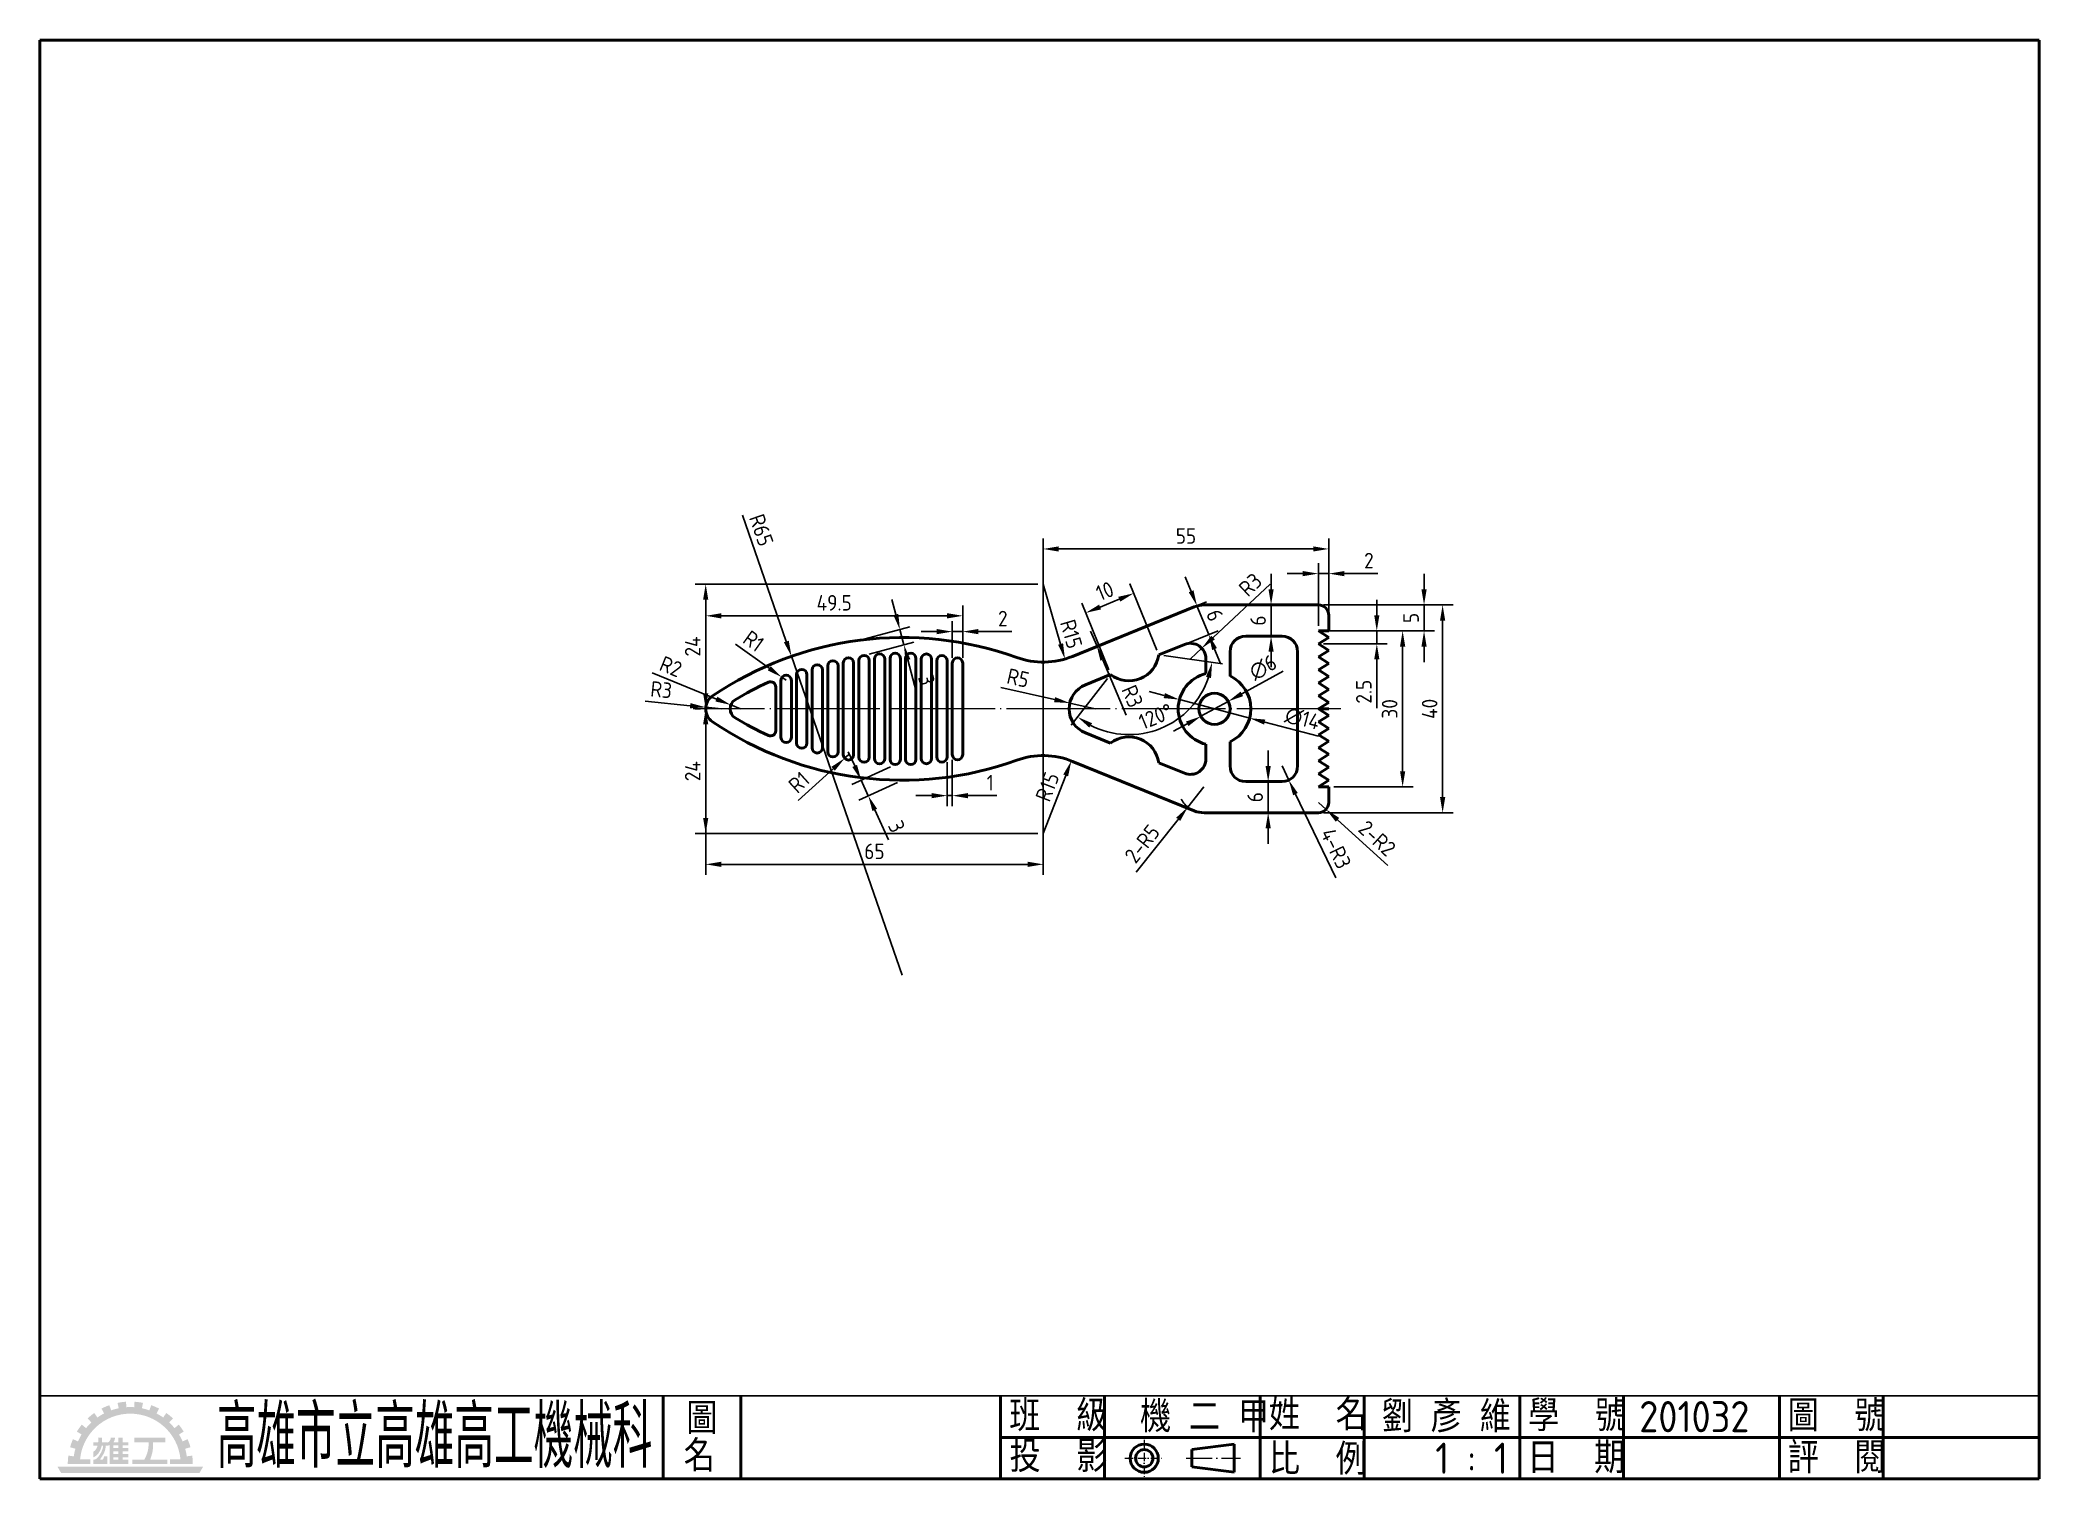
# Model space of a CAD drawing. Extents: x 25 to 410, y 10 to 287.
import ezdxf
from ezdxf.enums import TextEntityAlignment as Align

# ---------------------------------------------------------------- set-up
doc = ezdxf.new("R2010")
doc.units = 0
doc.header["$PDMODE"] = 3
for name, pattern in [('中心線', [22.2, 20, -1, 0.2, -1]), ('中心線5', [6.8, 5, -0.8, 0.2, -0.8]), ('中心線5偏位', [5.1, 2, -0.5, 0.1, -0.5, 2])]:
    doc.linetypes.add(name, pattern=pattern)
doc.layers.get('0').update_dxf_attribs({"linetype": 'CONTINUOUS'})
doc.layers.get('Defpoints').update_dxf_attribs({"linetype": 'CONTINUOUS'})
for name, color, linetype, lineweight in [('中心線層', 2, '中心線', 18), ('尺度線層', 3, 'CONTINUOUS', 18), ('文字層', 6, 'CONTINUOUS', 18), ('輪廓線層', 7, 'CONTINUOUS', 50)]:
    doc.layers.add(name, color=color, linetype=linetype, lineweight=lineweight)
doc.styles.add('CNS', font='isocp.shx', dxfattribs={"bigfont": 'chineset.shx'})
doc.dimstyles.new('CNS', dxfattribs={"dimscale": 0, "dimtxt": 3, "dimasz": 3, "dimexe": 2, "dimexo": 1, "dimgap": 1, "dimtad": 1, "dimdsep": 46, "dimtxsty": 'CNS', "dimcen": 0, "dimclrt": 1, "dimadec": 0, "dimazin": 0, "dimtfac": 1, "dimtmove": 0, "dimatfit": 3, "dimfxl": 1, "dimtolj": 1, "dimtzin": 0, "dimarcsym": 0})
doc.dimstyles.new('CNS$3', dxfattribs={"dimscale": 0, "dimtxt": 3, "dimasz": 3, "dimexe": 2, "dimexo": 1, "dimgap": 1, "dimtad": 1, "dimdsep": 46, "dimtxsty": 'CNS', "dimcen": 0, "dimclrt": 1, "dimadec": 0, "dimazin": 0, "dimtfac": 1, "dimtmove": 0, "dimatfit": 0, "dimfxl": 1, "dimtolj": 1, "dimtzin": 0, "dimarcsym": 0})
doc.dimstyles.new('CNS$4', dxfattribs={"dimscale": 0, "dimtxt": 3, "dimasz": 3, "dimexe": 2, "dimexo": 1, "dimgap": 1, "dimtad": 1, "dimdsep": 46, "dimtxsty": 'CNS', "dimcen": 0, "dimclrt": 1, "dimadec": 0, "dimazin": 0, "dimtfac": 1, "dimtmove": 0, "dimatfit": 0, "dimfxl": 1, "dimtolj": 1, "dimtzin": 0, "dimarcsym": 0})

msp = doc.modelspace()

# ---------------------------------------------------------------- texts
at = {"layer": '文字層', "style": 'CNS', "width": 0.63661}
msp.add_text('高雄市立高雄高工機械科', height=12, dxfattribs=at).set_placement((59.063, 12.133), (142.937, 12.133), align=Align.FIT)
at = {"layer": '文字層', "style": 'CNS'}
for s, p in [('圖', (149.477, 18.674)), ('班  級', (211.66, 19.175)), ('  機 二 甲', (230, 19)), ('姓  名', (261.674, 19.359)), (' 劉 彥 維', (280, 19)), ('學  號', (311.613, 19.188)), ('201032', (333, 19)), ('圖  號', (361.589, 19.177)), ('名', (148.974, 11.447)), ('投  影', (211.727, 11.323)), ('比  例', (261.676, 10.825)), ('    1 : 1', (280, 11)), ('日  期', (311.444, 11.107)), ('評  閱', (361.602, 11.103))]:
    msp.add_text(s, height=6, dxfattribs=at).set_placement(p)

# ---------------------------------------------------------------- blocks, each defined once
blk = doc.blocks.new('*D0')
at = {"layer": 'Defpoints', "color": 0}
for p in [(218.21, 182.25), (153.21, 158.25), (153.21, 158.25)]:
    blk.add_point(p, dxfattribs=at)
at = {"layer": '尺度線層', "color": 0, "lineweight": -2}
for p, q in [((217.21, 182.25), (151.21, 182.25)), ((153.21, 179.25), (153.21, 161.25)), ((152.21, 158.25), (151.21, 158.25))]:
    blk.add_line(p, q, dxfattribs=at)
at = {"layer": '尺度線層', "color": 0}
for points in [[(152.71, 179.25), (153.71, 179.25), (153.21, 182.25)], [(152.71, 161.25), (153.71, 161.25), (153.21, 158.25)]]:
    blk.add_solid(points, dxfattribs=at)
at = {"layer": '尺度線層', "color": 1, "insert": (150.71, 170.25), "char_height": 3, "attachment_point": 5, "rotation": 90, "style": 'CNS'}
blk.add_mtext('\\A1;24', dxfattribs=at)
blk = doc.blocks.new('*D1')
at = {"layer": 'Defpoints', "color": 0}
for p in [(153.21, 158.25), (153.21, 158.25), (218.21, 134.25)]:
    blk.add_point(p, dxfattribs=at)
at = {"layer": '尺度線層', "color": 0, "lineweight": -2}
for p, q in [((152.21, 158.25), (151.21, 158.25)), ((153.21, 137.25), (153.21, 155.25)), ((217.21, 134.25), (151.21, 134.25))]:
    blk.add_line(p, q, dxfattribs=at)
at = {"layer": '尺度線層', "color": 0}
for points in [[(152.71, 155.25), (153.71, 155.25), (153.21, 158.25)], [(152.71, 137.25), (153.71, 137.25), (153.21, 134.25)]]:
    blk.add_solid(points, dxfattribs=at)
at = {"layer": '尺度線層', "color": 1, "insert": (150.71, 146.25), "char_height": 3, "attachment_point": 5, "rotation": 90, "style": 'CNS'}
blk.add_mtext('\\A1;24', dxfattribs=at)
blk = doc.blocks.new('*D2')
at = {"layer": 'Defpoints', "color": 0}
for p in [(153.21, 158.25), (218.21, 149.25), (218.21, 128.32)]:
    blk.add_point(p, dxfattribs=at)
at = {"layer": '尺度線層', "color": 0, "lineweight": -2}
for p, q in [((153.21, 157.25), (153.21, 126.32)), ((218.21, 148.25), (218.21, 126.32)), ((156.21, 128.32), (215.21, 128.32))]:
    blk.add_line(p, q, dxfattribs=at)
at = {"layer": '尺度線層', "color": 0}
for points in [[(156.21, 128.82), (156.21, 127.82), (153.21, 128.32)], [(215.21, 128.82), (215.21, 127.82), (218.21, 128.32)]]:
    blk.add_solid(points, dxfattribs=at)
at = {"layer": '尺度線層', "color": 1, "insert": (185.71, 130.82), "char_height": 3, "attachment_point": 5, "style": 'CNS'}
blk.add_mtext('\\A1;65', dxfattribs=at)
blk = doc.blocks.new('*D3')
at = {"layer": 'Defpoints', "color": 0}
for p in [(199.71, 148.99), (200.71, 149.44), (200.71, 141.54)]:
    blk.add_point(p, dxfattribs=at)
at = {"layer": '尺度線層', "color": 0, "lineweight": -2}
for p, q in [((199.71, 147.99), (199.71, 139.54)), ((200.71, 148.44), (200.71, 139.54)), ((196.71, 141.54), (193.71, 141.54)), ((199.71, 141.54), (200.71, 141.54)), ((203.71, 141.54), (209.31, 141.54))]:
    blk.add_line(p, q, dxfattribs=at)
at = {"layer": '尺度線層', "color": 0}
for points in [[(196.71, 142.04), (196.71, 141.04), (199.71, 141.54)], [(203.71, 142.04), (203.71, 141.04), (200.71, 141.54)]]:
    blk.add_solid(points, dxfattribs=at)
at = {"layer": '尺度線層', "color": 1, "insert": (208.01, 144.04), "char_height": 3, "attachment_point": 5, "style": 'CNS'}
blk.add_mtext('\\A1;1', dxfattribs=at)
blk = doc.blocks.new('*D4')
at = {"layer": 'Defpoints', "color": 0}
for p in [(202.71, 173.12), (200.71, 167.06), (202.71, 167.06)]:
    blk.add_point(p, dxfattribs=at)
at = {"layer": '尺度線層', "color": 0, "lineweight": -2}
for p, q in [((200.71, 168.06), (200.71, 175.12)), ((202.71, 168.06), (202.71, 175.12)), ((197.71, 173.12), (194.71, 173.12)), ((200.71, 173.12), (202.71, 173.12)), ((205.71, 173.12), (212.16, 173.12))]:
    blk.add_line(p, q, dxfattribs=at)
at = {"layer": '尺度線層', "color": 0}
for points in [[(197.71, 173.62), (197.71, 172.62), (200.71, 173.12)], [(205.71, 173.62), (205.71, 172.62), (202.71, 173.12)]]:
    blk.add_solid(points, dxfattribs=at)
at = {"layer": '尺度線層', "color": 1, "insert": (210.44, 175.62), "char_height": 3, "attachment_point": 5, "style": 'CNS'}
blk.add_mtext('\\A1;2', dxfattribs=at)
blk = doc.blocks.new('*D5')
at = {"layer": 'Defpoints', "color": 0}
for p in [(182.93, 171.47), (191.39, 170.57), (183.71, 168.54)]:
    blk.add_point(p, dxfattribs=at)
at = {"layer": '尺度線層', "color": 0, "lineweight": -2}
for p, q in [((189.84, 176.41), (189.07, 179.31)), ((183.9, 171.73), (192.54, 174.02)), ((190.61, 173.51), (191.39, 170.57)), ((184.67, 168.8), (193.32, 171.08)), ((192.15, 167.67), (193.77, 161.56))]:
    blk.add_line(p, q, dxfattribs=at)
at = {"layer": '尺度線層', "color": 0}
for points in [[(190.32, 176.54), (189.36, 176.28), (190.61, 173.51)], [(192.64, 167.8), (191.67, 167.54), (191.39, 170.57)]]:
    blk.add_solid(points, dxfattribs=at)
at = {"layer": '尺度線層', "color": 1, "insert": (195.76, 163.81), "char_height": 3, "attachment_point": 5, "rotation": 284.8279, "style": 'CNS'}
blk.add_mtext('\\A1;3', dxfattribs=at)
blk = doc.blocks.new('*D6')
at = {"layer": 'Defpoints', "color": 0}
for p in [(189.71, 147.53), (191.08, 144.51), (184.53, 141.52)]:
    blk.add_point(p, dxfattribs=at)
at = {"layer": '尺度線層', "color": 0, "lineweight": -2}
for p, q in [((181.91, 147.27), (180.66, 150)), ((188.8, 147.11), (181.33, 143.71)), ((190.17, 144.1), (182.71, 140.69)), ((183.15, 144.54), (184.53, 141.52)), ((185.77, 138.79), (188.4, 133.04))]:
    blk.add_line(p, q, dxfattribs=at)
at = {"layer": '尺度線層', "color": 0}
for points in [[(182.36, 147.47), (181.45, 147.06), (183.15, 144.54)], [(186.23, 139), (185.32, 138.58), (184.53, 141.52)]]:
    blk.add_solid(points, dxfattribs=at)
at = {"layer": '尺度線層', "color": 1, "insert": (189.98, 135.59), "char_height": 3, "attachment_point": 5, "rotation": 294.5168, "style": 'CNS'}
blk.add_mtext('\\A1;3', dxfattribs=at)
blk = doc.blocks.new('*D7')
at = {"layer": 'Defpoints', "color": 0}
for p in [(202.71, 176.16), (202.71, 167.06), (153.21, 158.25)]:
    blk.add_point(p, dxfattribs=at)
at = {"layer": '尺度線層', "color": 0, "lineweight": -2}
for p, q in [((153.21, 159.25), (153.21, 178.16)), ((202.71, 168.06), (202.71, 178.16)), ((156.21, 176.16), (199.71, 176.16))]:
    blk.add_line(p, q, dxfattribs=at)
at = {"layer": '尺度線層', "color": 0}
for points in [[(156.21, 176.66), (156.21, 175.66), (153.21, 176.16)], [(199.71, 176.66), (199.71, 175.66), (202.71, 176.16)]]:
    blk.add_solid(points, dxfattribs=at)
at = {"layer": '尺度線層', "color": 1, "insert": (177.96, 178.66), "char_height": 3, "attachment_point": 5, "style": 'CNS'}
blk.add_mtext('\\A1;49.5', dxfattribs=at)
blk = doc.blocks.new('*D11')
at = {"layer": 'Defpoints', "color": 0}
for p in [(271.21, 178.25), (271.21, 138.25), (295.14, 138.25)]:
    blk.add_point(p, dxfattribs=at)
at = {"layer": '尺度線層', "color": 0, "lineweight": -2}
for p, q in [((272.21, 178.25), (297.14, 178.25)), ((295.14, 175.25), (295.14, 141.25)), ((272.21, 138.25), (297.14, 138.25))]:
    blk.add_line(p, q, dxfattribs=at)
at = {"layer": '尺度線層', "color": 0}
for points in [[(294.64, 175.25), (295.64, 175.25), (295.14, 178.25)], [(294.64, 141.25), (295.64, 141.25), (295.14, 138.25)]]:
    blk.add_solid(points, dxfattribs=at)
at = {"layer": '尺度線層', "color": 1, "insert": (292.64, 158.25), "char_height": 3, "attachment_point": 5, "rotation": 90, "style": 'CNS'}
blk.add_mtext('\\A1;40', dxfattribs=at)
blk = doc.blocks.new('*D12')
at = {"layer": 'Defpoints', "color": 0}
for p in [(273.21, 173.25), (273.21, 143.25), (287.44, 143.25)]:
    blk.add_point(p, dxfattribs=at)
at = {"layer": '尺度線層', "color": 0, "lineweight": -2}
for p, q in [((274.21, 173.25), (289.44, 173.25)), ((287.44, 170.25), (287.44, 146.25)), ((274.21, 143.25), (289.44, 143.25))]:
    blk.add_line(p, q, dxfattribs=at)
at = {"layer": '尺度線層', "color": 0}
for points in [[(286.94, 170.25), (287.94, 170.25), (287.44, 173.25)], [(286.94, 146.25), (287.94, 146.25), (287.44, 143.25)]]:
    blk.add_solid(points, dxfattribs=at)
at = {"layer": '尺度線層', "color": 1, "insert": (284.94, 158.25), "char_height": 3, "attachment_point": 5, "rotation": 90, "style": 'CNS'}
blk.add_mtext('\\A1;30', dxfattribs=at)
blk = doc.blocks.new('*D13')
at = {"layer": 'Defpoints', "color": 0}
for p in [(271.21, 140.25), (272.69, 138.9)]:
    blk.add_point(p, dxfattribs=at)
at = {"layer": '尺度線層', "color": 0, "lineweight": -2}
for p, q in [((271.21, 140.25), (272.69, 138.9)), ((274.91, 136.88), (284.56, 128.1))]:
    blk.add_line(p, q, dxfattribs=at)
at = {"layer": '尺度線層', "color": 0}
blk.add_solid([(275.24, 137.25), (274.57, 136.51), (272.69, 138.9)], dxfattribs=at)
at = {"layer": '尺度線層', "color": 1, "insert": (282.53, 133.33), "char_height": 3, "attachment_point": 5, "rotation": 317.6954, "style": 'CNS'}
blk.add_mtext('\\A1;2-R2', dxfattribs=at)
blk = doc.blocks.new('*D14')
at = {"layer": 'Defpoints', "color": 0}
for p in [(227.34, 173.23), (228.51, 170.47)]:
    blk.add_point(p, dxfattribs=at)
at = {"layer": '尺度線層', "color": 0, "lineweight": -2}
for p, q in [((227.34, 173.23), (228.51, 170.47)), ((229.69, 167.71), (234.21, 157.06))]:
    blk.add_line(p, q, dxfattribs=at)
at = {"layer": '尺度線層', "color": 0}
blk.add_solid([(230.15, 167.91), (229.23, 167.51), (228.51, 170.47)], dxfattribs=at)
at = {"layer": '尺度線層', "color": 1, "insert": (235.39, 160.67), "char_height": 3, "attachment_point": 5, "rotation": 293.0014, "style": 'CNS'}
blk.add_mtext('\\A1;R3', dxfattribs=at)
blk = doc.blocks.new('*D15')
at = {"layer": 'Defpoints', "color": 0}
for p in [(264.21, 147.25), (265.5, 144.54)]:
    blk.add_point(p, dxfattribs=at)
at = {"layer": '尺度線層', "color": 0, "lineweight": -2}
for p, q in [((264.21, 147.25), (265.5, 144.54)), ((266.8, 141.84), (274.54, 125.69))]:
    blk.add_line(p, q, dxfattribs=at)
at = {"layer": '尺度線層', "color": 0}
blk.add_solid([(267.25, 142.05), (266.35, 141.62), (265.5, 144.54)], dxfattribs=at)
at = {"layer": '尺度線層', "color": 1, "insert": (274.59, 131.38), "char_height": 3, "attachment_point": 5, "rotation": 295.6098, "style": 'CNS'}
blk.add_mtext('\\A1;4-R3', dxfattribs=at)
blk = doc.blocks.new('*D16')
at = {"layer": 'Defpoints', "color": 0}
for p in [(260.71, 144.25), (260.2, 138.25), (261.54, 138.25)]:
    blk.add_point(p, dxfattribs=at)
at = {"layer": '尺度線層', "color": 0, "lineweight": -2}
for p, q in [((261.54, 147.25), (261.54, 150.25)), ((261.54, 144.25), (261.54, 138.25)), ((261.71, 144.25), (263.54, 144.25)), ((261.2, 138.25), (263.54, 138.25)), ((261.54, 135.25), (261.54, 132.25))]:
    blk.add_line(p, q, dxfattribs=at)
at = {"layer": '尺度線層', "color": 0}
for points in [[(261.04, 147.25), (262.04, 147.25), (261.54, 144.25)], [(261.04, 135.25), (262.04, 135.25), (261.54, 138.25)]]:
    blk.add_solid(points, dxfattribs=at)
at = {"layer": '尺度線層', "color": 1, "insert": (259.04, 141.25), "char_height": 3, "attachment_point": 5, "rotation": 90, "style": 'CNS'}
blk.add_mtext('\\A1;6', dxfattribs=at)
blk = doc.blocks.new('*D17')
at = {"layer": 'Defpoints', "color": 0}
for p in [(253.84, 159.69), (248.58, 156.81)]:
    blk.add_point(p, dxfattribs=at)
at = {"layer": '尺度線層', "color": 0, "lineweight": -2}
for p, q in [((256.47, 161.13), (264.41, 165.48)), ((248.58, 156.81), (253.84, 159.69)), ((245.95, 155.37), (243.31, 153.93))]:
    blk.add_line(p, q, dxfattribs=at)
at = {"layer": '尺度線層', "color": 0}
for points in [[(256.23, 161.57), (256.71, 160.69), (253.84, 159.69)], [(245.71, 155.81), (246.19, 154.93), (248.58, 156.81)]]:
    blk.add_solid(points, dxfattribs=at)
at = {"layer": '尺度線層', "color": 1, "insert": (260.55, 166.22), "char_height": 3, "attachment_point": 5, "rotation": 28.7083, "style": 'CNS'}
blk.add_mtext('\\A1;∅6', dxfattribs=at)
blk = doc.blocks.new('*D18')
at = {"layer": 'Defpoints', "color": 0}
for p in [(244.44, 160.03), (257.98, 156.46)]:
    blk.add_point(p, dxfattribs=at)
at = {"layer": '尺度線層', "color": 0, "lineweight": -2}
for p, q in [((241.54, 160.8), (238.64, 161.56)), ((244.44, 160.03), (257.98, 156.46)), ((260.88, 155.7), (271.22, 152.97))]:
    blk.add_line(p, q, dxfattribs=at)
at = {"layer": '尺度線層', "color": 0}
for points in [[(241.67, 161.28), (241.41, 160.32), (244.44, 160.03)], [(261, 156.18), (260.75, 155.22), (257.98, 156.46)]]:
    blk.add_solid(points, dxfattribs=at)
at = {"layer": '尺度線層', "color": 1, "insert": (268.14, 156.37), "char_height": 3, "attachment_point": 5, "rotation": 345.2282, "style": 'CNS'}
blk.add_mtext('\\A1;∅14', dxfattribs=at)
blk = doc.blocks.new('*D19')
at = {"layer": 'Defpoints', "color": 0}
for p in [(169.73, 168.38), (191.08, 106.99)]:
    blk.add_point(p, dxfattribs=at)
at = {"layer": '尺度線層', "color": 0, "lineweight": -2}
for p, q in [((168.74, 171.21), (160.28, 195.53)), ((191.08, 106.99), (169.73, 168.38))]:
    blk.add_line(p, q, dxfattribs=at)
at = {"layer": '尺度線層', "color": 0}
blk.add_solid([(169.21, 171.38), (168.27, 171.05), (169.73, 168.38)], dxfattribs=at)
at = {"layer": '尺度線層', "color": 1, "insert": (163.93, 192.66), "char_height": 3, "attachment_point": 5, "rotation": 289.1807, "style": 'CNS'}
blk.add_mtext('\\A1;R65', dxfattribs=at)
blk = doc.blocks.new('*D20')
at = {"layer": 'Defpoints', "color": 0}
for p in [(158.05, 159), (159.9, 158.25)]:
    blk.add_point(p, dxfattribs=at)
at = {"layer": '尺度線層', "color": 0, "lineweight": -2}
for p, q in [((155.27, 160.13), (142.89, 165.16)), ((159.9, 158.25), (158.05, 159))]:
    blk.add_line(p, q, dxfattribs=at)
at = {"layer": '尺度線層', "color": 0}
blk.add_solid([(155.46, 160.59), (155.08, 159.67), (158.05, 159)], dxfattribs=at)
at = {"layer": '尺度線層', "color": 1, "insert": (146.5, 166.39), "char_height": 3, "attachment_point": 5, "rotation": 337.9096, "style": 'CNS'}
blk.add_mtext('\\A1;R2', dxfattribs=at)
blk = doc.blocks.new('*D21')
at = {"layer": 'Defpoints', "color": 0}
for p in [(153.22, 158.55), (156.21, 158.25)]:
    blk.add_point(p, dxfattribs=at)
at = {"layer": '尺度線層', "color": 0, "lineweight": -2}
for p, q in [((150.24, 158.85), (141.56, 159.73)), ((156.21, 158.25), (153.22, 158.55))]:
    blk.add_line(p, q, dxfattribs=at)
at = {"layer": '尺度線層', "color": 0}
blk.add_solid([(150.29, 159.35), (150.19, 158.35), (153.22, 158.55)], dxfattribs=at)
at = {"layer": '尺度線層', "color": 1, "insert": (144.66, 161.93), "char_height": 3, "attachment_point": 5, "rotation": 354.2317, "style": 'CNS'}
blk.add_mtext('\\A1;R3', dxfattribs=at)
blk = doc.blocks.new('*D22')
at = {"layer": 'Defpoints', "color": 0}
for p in [(167.89, 164.32), (168.71, 163.74)]:
    blk.add_point(p, dxfattribs=at)
at = {"layer": '尺度線層', "color": 0, "lineweight": -2}
for p, q in [((165.45, 166.06), (158.95, 170.72)), ((168.71, 163.74), (167.89, 164.32))]:
    blk.add_line(p, q, dxfattribs=at)
at = {"layer": '尺度線層', "color": 0}
blk.add_solid([(165.75, 166.47), (165.16, 165.66), (167.89, 164.32)], dxfattribs=at)
at = {"layer": '尺度線層', "color": 1, "insert": (162.44, 171.3), "char_height": 3, "attachment_point": 5, "rotation": 324.4224, "style": 'CNS'}
blk.add_mtext('\\A1;R1', dxfattribs=at)
blk = doc.blocks.new('*D23')
at = {"layer": 'Defpoints', "color": 0}
for p in [(179.97, 148.73), (180.71, 149.4)]:
    blk.add_point(p, dxfattribs=at)
at = {"layer": '尺度線層', "color": 0, "lineweight": -2}
for p, q in [((177.75, 146.71), (171.01, 140.58)), ((180.71, 149.4), (179.97, 148.73))]:
    blk.add_line(p, q, dxfattribs=at)
at = {"layer": '尺度線層', "color": 0}
blk.add_solid([(177.41, 147.08), (178.09, 146.34), (179.97, 148.73)], dxfattribs=at)
at = {"layer": '尺度線層', "color": 1, "insert": (171.18, 144.11), "char_height": 3, "attachment_point": 5, "rotation": 42.3094, "style": 'CNS'}
blk.add_mtext('\\A1;R1', dxfattribs=at)
blk = doc.blocks.new('*D24')
at = {"layer": 'Defpoints', "color": 0}
for p in [(223.34, 159.36), (228.21, 158.25)]:
    blk.add_point(p, dxfattribs=at)
at = {"layer": '尺度線層', "color": 0, "lineweight": -2}
for p, q in [((220.41, 160.03), (210.03, 162.39)), ((228.21, 158.25), (223.34, 159.36))]:
    blk.add_line(p, q, dxfattribs=at)
at = {"layer": '尺度線層', "color": 0}
blk.add_solid([(220.52, 160.51), (220.3, 159.54), (223.34, 159.36)], dxfattribs=at)
at = {"layer": '尺度線層', "color": 1, "insert": (213.38, 164.19), "char_height": 3, "attachment_point": 5, "rotation": 347.1598, "style": 'CNS'}
blk.add_mtext('\\A1;R5', dxfattribs=at)
blk = doc.blocks.new('*D25')
at = {"layer": 'Defpoints', "color": 0}
for p in [(218.21, 182.25), (222.4, 167.85)]:
    blk.add_point(p, dxfattribs=at)
at = {"layer": '尺度線層', "color": 0, "lineweight": -2}
blk.add_line((218.21, 182.25), (221.56, 170.73), dxfattribs=at)
at = {"layer": '尺度線層', "color": 0}
blk.add_solid([(222.04, 170.87), (221.08, 170.59), (222.4, 167.85)], dxfattribs=at)
at = {"layer": '尺度線層', "color": 1, "insert": (223.61, 172.65), "char_height": 3, "attachment_point": 5, "rotation": 286.2328, "style": 'CNS'}
blk.add_mtext('\\A1;R15', dxfattribs=at)
blk = doc.blocks.new('*D26')
at = {"layer": 'Defpoints', "color": 0}
for p in [(223.63, 148.24), (218.21, 134.25)]:
    blk.add_point(p, dxfattribs=at)
at = {"layer": '尺度線層', "color": 0, "lineweight": -2}
blk.add_line((218.21, 134.25), (222.54, 145.44), dxfattribs=at)
at = {"layer": '尺度線層', "color": 0}
blk.add_solid([(222.08, 145.62), (223.01, 145.26), (223.63, 148.24)], dxfattribs=at)
at = {"layer": '尺度線層', "color": 1, "insert": (219.02, 143.25), "char_height": 3, "attachment_point": 5, "rotation": 68.8173, "style": 'CNS'}
blk.add_mtext('\\A1;R15', dxfattribs=at)
blk = doc.blocks.new('*D27')
at = {"layer": 'Defpoints', "color": 0}
for p in [(243.17, 176.2), (245.43, 170.64), (250.09, 172.54)]:
    blk.add_point(p, dxfattribs=at)
at = {"layer": '尺度線層', "color": 0, "lineweight": -2}
for p, q in [((246.7, 180.87), (245.57, 183.65)), ((244.1, 176.58), (249.68, 178.85)), ((247.83, 178.1), (250.09, 172.54)), ((246.36, 171.02), (251.94, 173.29)), ((251.22, 169.76), (252.35, 166.98))]:
    blk.add_line(p, q, dxfattribs=at)
at = {"layer": '尺度線層', "color": 0}
for points in [[(247.16, 181.06), (246.24, 180.69), (247.83, 178.1)], [(251.68, 169.95), (250.75, 169.57), (250.09, 172.54)]]:
    blk.add_solid(points, dxfattribs=at)
at = {"layer": '尺度線層', "color": 1, "insert": (251.27, 176.26), "char_height": 3, "attachment_point": 5, "rotation": 292.1156, "style": 'CNS'}
blk.add_mtext('\\A1;6', dxfattribs=at)
blk = doc.blocks.new('*D28')
at = {"layer": 'Defpoints', "color": 0}
for p in [(234.75, 169.42), (240.47, 168.63), (231.2, 164.86), (235.34, 153.29)]:
    blk.add_point(p, dxfattribs=at)
at = {"layer": '尺度線層', "color": 0, "lineweight": -2}
for p, q in [((241.46, 168.49), (252.72, 166.93)), ((230.59, 164.07), (223.61, 155.1))]:
    blk.add_line(p, q, dxfattribs=at)
blk.add_arc((234.75, 169.42), 16.14, 242.7789, 341.4523, dxfattribs=at)
at = {"layer": '尺度線層', "color": 0}
for points in [[(249.57, 164.4), (250.54, 164.17), (250.74, 167.2)], [(227.1, 154.64), (227.63, 155.49), (224.84, 156.68)]]:
    blk.add_solid(points, dxfattribs=at)
at = {"layer": '尺度線層', "color": 1, "insert": (239.89, 156.78), "char_height": 3, "attachment_point": 5, "rotation": 22.1156, "style": 'CNS'}
blk.add_mtext('\\A1;120°', dxfattribs=at)
blk = doc.blocks.new('*D29')
at = {"layer": 'Defpoints', "color": 0}
for p in [(248.75, 169.92), (246.56, 167.87)]:
    blk.add_point(p, dxfattribs=at)
at = {"layer": '尺度線層', "color": 0, "lineweight": -2}
for p, q in [((250.94, 171.97), (261.92, 182.28)), ((246.56, 167.87), (248.75, 169.92))]:
    blk.add_line(p, q, dxfattribs=at)
at = {"layer": '尺度線層', "color": 0}
blk.add_solid([(250.59, 172.34), (251.28, 171.61), (248.75, 169.92)], dxfattribs=at)
at = {"layer": '尺度線層', "color": 1, "insert": (258.12, 182.15), "char_height": 3, "attachment_point": 5, "rotation": 43.1939, "style": 'CNS'}
blk.add_mtext('\\A1;R3', dxfattribs=at)
blk = doc.blocks.new('*D30')
at = {"layer": 'Defpoints', "color": 0}
for p in [(226.38, 176.72), (240.47, 168.63), (231.2, 164.86)]:
    blk.add_point(p, dxfattribs=at)
at = {"layer": '尺度線層', "color": 0, "lineweight": -2}
for p, q in [((240.09, 169.55), (234.9, 182.34)), ((230.83, 165.79), (225.63, 178.57)), ((232.87, 179.36), (229.16, 177.85))]:
    blk.add_line(p, q, dxfattribs=at)
at = {"layer": '尺度線層', "color": 0}
for points in [[(228.98, 178.31), (229.35, 177.39), (226.38, 176.72)], [(232.68, 179.82), (233.06, 178.89), (235.65, 180.49)]]:
    blk.add_solid(points, dxfattribs=at)
at = {"layer": '尺度線層', "color": 1, "insert": (230.08, 180.92), "char_height": 3, "attachment_point": 5, "rotation": 22.1156, "style": 'CNS'}
blk.add_mtext('\\A1;10', dxfattribs=at)
blk = doc.blocks.new('*D31')
at = {"layer": 'Defpoints', "color": 0}
for p in [(249.18, 143.25), (246.07, 139.33)]:
    blk.add_point(p, dxfattribs=at)
at = {"layer": '尺度線層', "color": 0, "lineweight": -2}
for p, q in [((249.18, 143.25), (246.07, 139.33)), ((244.21, 136.98), (236.12, 126.81))]:
    blk.add_line(p, q, dxfattribs=at)
blk.add_arc((249.18, 143.25), 5, 208.6178, 236.4252, dxfattribs=at)
at = {"layer": '尺度線層', "color": 0}
blk.add_solid([(243.82, 137.3), (244.6, 136.67), (246.07, 139.33)], dxfattribs=at)
at = {"layer": '尺度線層', "color": 1, "insert": (237.27, 132.28), "char_height": 3, "attachment_point": 5, "rotation": 51.5361, "style": 'CNS'}
blk.add_mtext('\\A1;2-R5', dxfattribs=at)
blk = doc.blocks.new('*D32')
at = {"layer": 'Defpoints', "color": 0}
for p in [(260.2, 178.25), (262.1, 178.25), (264.21, 172.25)]:
    blk.add_point(p, dxfattribs=at)
at = {"layer": '尺度線層', "color": 0, "lineweight": -2}
for p, q in [((262.1, 181.25), (262.1, 184.25)), ((261.2, 178.25), (264.1, 178.25)), ((262.1, 172.25), (262.1, 178.25)), ((263.21, 172.25), (260.1, 172.25)), ((262.1, 169.25), (262.1, 166.25))]:
    blk.add_line(p, q, dxfattribs=at)
at = {"layer": '尺度線層', "color": 0}
for points in [[(261.6, 181.25), (262.6, 181.25), (262.1, 178.25)], [(261.6, 169.25), (262.6, 169.25), (262.1, 172.25)]]:
    blk.add_solid(points, dxfattribs=at)
at = {"layer": '尺度線層', "color": 1, "insert": (259.6, 175.25), "char_height": 3, "attachment_point": 5, "rotation": 90, "style": 'CNS'}
blk.add_mtext('\\A1;6', dxfattribs=at)
blk = doc.blocks.new('*D33')
at = {"layer": 'Defpoints', "color": 0}
for p in [(273.21, 184.28), (271.21, 173.25), (273.21, 173.25)]:
    blk.add_point(p, dxfattribs=at)
at = {"layer": '尺度線層', "color": 0, "lineweight": -2}
for p, q in [((271.21, 174.25), (271.21, 186.28)), ((273.21, 174.25), (273.21, 186.28)), ((268.21, 184.28), (265.21, 184.28)), ((271.21, 184.28), (273.21, 184.28)), ((276.21, 184.28), (282.66, 184.28))]:
    blk.add_line(p, q, dxfattribs=at)
at = {"layer": '尺度線層', "color": 0}
for points in [[(268.21, 184.78), (268.21, 183.78), (271.21, 184.28)], [(276.21, 184.78), (276.21, 183.78), (273.21, 184.28)]]:
    blk.add_solid(points, dxfattribs=at)
at = {"layer": '尺度線層', "color": 1, "insert": (280.94, 186.78), "char_height": 3, "attachment_point": 5, "style": 'CNS'}
blk.add_mtext('\\A1;2', dxfattribs=at)
blk = doc.blocks.new('*D34')
at = {"layer": 'Defpoints', "color": 0}
for p in [(284.68, 178.25), (287.44, 173.25), (291.56, 173.25)]:
    blk.add_point(p, dxfattribs=at)
at = {"layer": '尺度線層', "color": 0, "lineweight": -2}
for p, q in [((291.56, 181.25), (291.56, 184.25)), ((285.68, 178.25), (293.56, 178.25)), ((291.56, 178.25), (291.56, 173.25)), ((288.44, 173.25), (293.56, 173.25)), ((291.56, 170.25), (291.56, 167.25))]:
    blk.add_line(p, q, dxfattribs=at)
at = {"layer": '尺度線層', "color": 0}
for points in [[(291.06, 181.25), (292.06, 181.25), (291.56, 178.25)], [(291.06, 170.25), (292.06, 170.25), (291.56, 173.25)]]:
    blk.add_solid(points, dxfattribs=at)
at = {"layer": '尺度線層', "color": 1, "insert": (289.06, 175.75), "char_height": 3, "attachment_point": 5, "rotation": 90, "style": 'CNS'}
blk.add_mtext('\\A1;5', dxfattribs=at)
blk = doc.blocks.new('*D35')
at = {"layer": 'Defpoints', "color": 0}
for p in [(218.21, 189.03), (273.21, 173.25), (218.21, 167.25)]:
    blk.add_point(p, dxfattribs=at)
at = {"layer": '尺度線層', "color": 0, "lineweight": -2}
for p, q in [((218.21, 168.25), (218.21, 191.03)), ((270.21, 189.03), (221.21, 189.03)), ((273.21, 174.25), (273.21, 191.03))]:
    blk.add_line(p, q, dxfattribs=at)
at = {"layer": '尺度線層', "color": 0}
for points in [[(221.21, 189.53), (221.21, 188.53), (218.21, 189.03)], [(270.21, 189.53), (270.21, 188.53), (273.21, 189.03)]]:
    blk.add_solid(points, dxfattribs=at)
at = {"layer": '尺度線層', "color": 1, "insert": (245.71, 191.53), "char_height": 3, "attachment_point": 5, "style": 'CNS'}
blk.add_mtext('\\A1;55', dxfattribs=at)
blk = doc.blocks.new('*D36')
at = {"layer": 'Defpoints', "color": 0}
for p in [(271.21, 173.25), (271.21, 170.75), (282.46, 170.75)]:
    blk.add_point(p, dxfattribs=at)
at = {"layer": '尺度線層', "color": 0, "lineweight": -2}
for p, q in [((282.46, 176.25), (282.46, 179.25)), ((272.21, 173.25), (284.46, 173.25)), ((272.21, 170.75), (284.46, 170.75)), ((282.46, 173.25), (282.46, 170.75)), ((282.46, 167.75), (282.46, 158.35))]:
    blk.add_line(p, q, dxfattribs=at)
at = {"layer": '尺度線層', "color": 0}
for points in [[(281.96, 176.25), (282.96, 176.25), (282.46, 173.25)], [(281.96, 167.75), (282.96, 167.75), (282.46, 170.75)]]:
    blk.add_solid(points, dxfattribs=at)
at = {"layer": '尺度線層', "color": 1, "insert": (279.96, 161.55), "char_height": 3, "attachment_point": 5, "rotation": 90, "style": 'CNS'}
blk.add_mtext('\\A1;2.5', dxfattribs=at)

# ---------------------------------------------------------------- dimensions: what is measured, and where the dimension line sits
at = {"layer": '尺度線層'}
for center, mpoint, picture, middle in [((191.083, 106.988), (169.728, 168.379), '*D19', (161.568, 191.835)), ((246.561, 167.865), (248.749, 169.919), '*D29', (259.831, 180.323)), ((218.208, 182.249), (222.401, 167.847), '*D25', (221.207, 171.949)), ((168.708, 163.736), (167.895, 164.318), '*D22', (160.981, 169.263)), ((227.341, 173.233), (228.513, 170.472), '*D14', (233.087, 159.697)), ((159.902, 158.249), (158.048, 159.001), '*D20', (145.563, 164.068)), ((228.211, 158.249), (223.336, 159.36), '*D24', (212.824, 161.756)), ((156.208, 158.249), (153.223, 158.55), '*D21', (144.406, 159.441)), ((180.708, 149.399), (179.968, 148.726), '*D23', (172.863, 142.259)), ((218.208, 134.249), (223.628, 148.235), '*D26', (221.346, 142.348))]:
    dim = msp.add_radius_dim(center=center, mpoint=mpoint, dimstyle='CNS$4', override={"dimscale": 1}, dxfattribs=at)
    dim.commit()
    dim.dimension.update_dxf_attribs({"geometry": picture, "text_midpoint": middle, "dimtype": 164})
for base, p1, p2, picture, middle in [((218.208, 189.027), (273.208, 173.249), (218.208, 167.249), '*D35', (245.708, 191.527)), ((273.208, 184.284), (271.208, 173.249), (273.208, 173.249), '*D33', (280.936, 186.784)), ((202.708, 176.163), (153.208, 158.249), (202.708, 167.055), '*D7', (177.958, 178.663)), ((202.708, 173.116), (200.708, 167.055), (202.708, 167.055), '*D4', (210.436, 175.616)), ((218.208, 128.322), (153.208, 158.249), (218.208, 149.249), '*D2', (185.708, 130.822)), ((200.708, 141.54), (199.708, 148.989), (200.708, 149.443), '*D3', (208.008, 144.04))]:
    dim = msp.add_linear_dim(base=base, p1=p1, p2=p2, dimstyle='CNS', override={"dimscale": 1}, dxfattribs=at)
    dim.commit()
    dim.dimension.update_dxf_attribs({"geometry": picture, "text_midpoint": middle})
for base, p1, p2, picture, middle in [((153.208, 158.249), (218.208, 182.249), (153.208, 158.249), '*D0', (150.708, 170.249)), ((262.101, 178.249), (264.208, 172.249), (260.196, 178.249), '*D32', (259.601, 175.249)), ((291.564, 173.249), (284.676, 178.249), (287.438, 173.249), '*D34', (289.064, 175.749)), ((282.457, 170.749), (271.208, 173.249), (271.208, 170.749), '*D36', (279.956, 161.549)), ((295.143, 138.249), (271.208, 178.249), (271.208, 138.249), '*D11', (292.643, 158.249)), ((287.438, 143.249), (273.208, 173.249), (273.208, 143.249), '*D12', (284.938, 158.249)), ((153.208, 158.249), (218.208, 134.249), (153.208, 158.249), '*D1', (150.708, 146.249)), ((261.541, 138.249), (260.708, 144.249), (260.196, 138.249), '*D16', (259.041, 141.249))]:
    dim = msp.add_linear_dim(base=base, p1=p1, p2=p2, angle=90, dimstyle='CNS', override={"dimscale": 1}, dxfattribs=at)
    dim.commit()
    dim.dimension.update_dxf_attribs({"geometry": picture, "text_midpoint": middle})
for p1, p2, distance, picture, middle in [((240.468, 168.627), (231.204, 164.862), -12.801, '*D30', (230.075, 180.92)), ((243.173, 176.203), (245.432, 170.644), 5.026, '*D27', (251.275, 176.257))]:
    dim = msp.add_aligned_dim(p1=p1, p2=p2, distance=distance, dimstyle='CNS', override={"dimscale": 1}, dxfattribs=at)
    dim.commit()
    dim.dimension.update_dxf_attribs({"geometry": picture, "text_midpoint": middle})
for p1, p2, distance, picture, middle in [((182.931, 171.474), (183.708, 168.54), 7.942, '*D5', (195.763, 163.806)), ((189.708, 147.526), (191.083, 144.51), -7.204, '*D6', (189.983, 135.587))]:
    dim = msp.add_aligned_dim(p1=p1, p2=p2, distance=distance, text='3', dimstyle='CNS', override={"dimscale": 1}, dxfattribs=at)
    dim.commit()
    dim.dimension.update_dxf_attribs({"geometry": picture, "text_midpoint": middle})
dim = msp.add_angular_dim_3p(base=(235.345, 153.287), center=(234.749, 169.419), p1=(231.204, 164.862), p2=(240.468, 168.627), dimstyle='CNS', override={"dimscale": 1}, dxfattribs=at)
dim.commit()
dim.dimension.update_dxf_attribs({"geometry": '*D28', "text_midpoint": (239.885, 156.78)})
for p1, p2, picture, middle in [((248.577, 156.808), (253.839, 159.69), '*D17', (261.754, 164.025)), ((244.439, 160.034), (257.976, 156.464), '*D18', (267.501, 153.953))]:
    dim = msp.add_diameter_dim_2p(p1=p1, p2=p2, dimstyle='CNS$3', override={"dimscale": 1}, dxfattribs=at)
    dim.commit()
    dim.dimension.update_dxf_attribs({"geometry": picture, "text_midpoint": middle, "dimtype": 163})
for center, mpoint, text, picture, middle in [((264.208, 147.249), (265.505, 144.544), '4-<>', '*D15', (272.333, 130.297)), ((249.185, 143.249), (246.075, 139.334), '2-<>', '*D31', (239.233, 130.721)), ((271.208, 140.249), (272.687, 138.903), '2-<>', '*D13', (280.843, 131.48))]:
    dim = msp.add_radius_dim(center=center, mpoint=mpoint, text=text, dimstyle='CNS$4', override={"dimscale": 1}, dxfattribs=at)
    dim.commit()
    dim.dimension.update_dxf_attribs({"geometry": picture, "text_midpoint": middle, "dimtype": 164})

# ---------------------------------------------------------------- hatches: boundary and pattern name
at = {"layer": '文字層'}
h = msp.add_hatch(color=256, dxfattribs=at)
h.paths.add_polyline_path([(47.444, 22.616), (47.93, 23.553, 0.034161), (46.423, 24.208), (46.069, 23.213, 0.034161), (44.626, 23.617), (44.841, 24.651, 0.034161), (43.213, 24.875), (43.141, 23.821, 0.034161), (41.642, 23.821), (41.57, 24.875, 0.034161), (39.942, 24.651), (40.157, 23.617, 0.034161), (38.714, 23.213), (38.36, 24.208, 0.034161), (36.853, 23.553), (37.339, 22.616, 0.034161), (36.058, 21.837), (35.449, 22.699, 0.034161), (34.174, 21.663), (34.895, 20.891, 0.034161), (33.872, 19.795), (33.053, 20.462, 0.034161), (32.105, 19.119), (33.008, 18.571, 0.034161), (32.318, 17.24), (31.35, 17.661, 0.034161), (30.799, 16.112), (31.816, 15.827, 0.034161), (31.511, 14.36), (30.465, 14.504, 0.034161), (30.353, 12.864), (32.676, 12.864), (34.725, 12.864), (34.725, 13.815), (32.723, 13.815, -0.906522), (52.06, 13.815), (50.058, 13.815), (50.058, 12.864), (52.107, 12.864), (54.43, 12.864, 0.034161), (54.318, 14.504), (53.271, 14.36, 0.034161), (52.966, 15.827), (53.983, 16.112, 0.034161), (53.433, 17.661), (52.465, 17.24, 0.034161), (51.775, 18.571), (52.677, 19.119, 0.034161), (51.73, 20.462), (50.911, 19.795, 0.034161), (49.887, 20.891), (50.608, 21.663, 0.034161), (49.334, 22.699), (48.725, 21.837, 0.034161)])
h.paths.add_polyline_path([(56.436, 12.4), (28.347, 12.4), (29.086, 11.133), (55.697, 11.133)])
h.paths.add_polyline_path([(46.772, 16.976, -0.4324623), (46.877, 17.088), (49.129, 17.088), (49.129, 17.933), (43.173, 17.933), (43.173, 17.088), (45.816, 17.088, -0.4062896), (45.922, 16.986, -0.1355675), (45.125, 13.763, -0.2710986), (45.033, 13.709), (42.771, 13.709), (42.771, 12.864), (49.53, 12.864), (49.53, 13.709), (46.349, 13.709, -0.534383), (46.251, 13.855, 0.1140408)], flags=17)
edge = h.paths.add_edge_path(flags=17)
edge.add_line((42.011, 17.088), (40.955, 17.088))
edge.add_line((40.955, 17.088), (40.955, 17.933))
edge.add_line((40.955, 17.933), (40.11, 17.933))
edge.add_line((40.11, 17.933), (40.11, 17.088))
edge.add_line((40.11, 17.088), (39.187, 17.088))
edge.add_arc((36.665, 18.427), 2.855, 332.04919, 350.04876)
edge.add_line((39.477, 17.933), (38.632, 17.933))
edge.add_arc((37.652, 17.916), 0.98, -69.28167, 0.98538, ccw=False)
edge.add_line((37.999, 17), (37.998, 17.088))
edge.add_line((37.998, 17.088), (36.943, 17.088))
edge.add_spline(control_points=[(36.943, 17.088), (36.943, 17.089), (36.958, 17.371), (36.968, 17.652), (36.971, 17.933)], knot_values=[0, 0, 0, 0, 0.0095957, 4.0021691, 4.0021691, 4.0021691, 4.0021691], degree=3, periodic=0)
edge.add_line((36.971, 17.933), (36.204, 17.933))
edge.add_spline(control_points=[(36.204, 17.933), (36.213, 17.666), (36.243, 17.394), (36.228, 17.128)], knot_values=[0, 0, 0, 0, 3.8001495, 3.8001495, 3.8001495, 3.8001495], degree=3, periodic=0)
edge.add_arc((36.185, 17.131), 0.0422, -90, 0.98697, ccw=False)
edge.add_line((36.185, 17.088), (35.253, 17.088))
edge.add_line((35.253, 17.088), (35.253, 16.408))
edge.add_line((35.253, 16.408), (36.057, 16.408))
edge.add_spline(control_points=[(36.057, 16.408), (36.078, 16.332), (35.96, 16.031), (35.732, 15.602), (35.417, 15.324), (35.253, 15.249)], knot_values=[7.3300886, 7.3300886, 7.3300886, 7.3300886, 8.5708359, 11.5701734, 14.1242576, 14.1242576, 14.1242576, 14.1242576], degree=3, periodic=0)
edge.add_line((35.253, 15.249), (35.253, 14.178))
edge.add_spline(control_points=[(35.253, 14.178), (35.487, 14.263), (36.028, 14.577), (36.54, 15.345), (36.803, 16.009), (36.869, 16.352), (36.878, 16.408)], knot_values=[7.2349194, 7.2349194, 7.2349194, 7.2349194, 10.7683339, 15.8632474, 20.0182649, 20.8272028, 20.8272028, 20.8272028, 20.8272028], degree=3, periodic=0)
edge.add_line((36.878, 16.408), (37.154, 16.394))
edge.add_spline(control_points=[(37.154, 16.394), (37.133, 16.054), (36.941, 15.401), (36.475, 14.575), (35.975, 13.884), (35.463, 13.712), (35.253, 13.709)], knot_values=[0, 0, 0, 0, 4.8346594, 9.4113524, 13.5713852, 16.5633311, 16.5633311, 16.5633311, 16.5633311], degree=3, periodic=0)
edge.add_line((35.253, 13.709), (35.253, 12.864))
edge.add_line((35.253, 12.864), (37.998, 12.864))
edge.add_line((37.998, 12.864), (37.998, 14.387))
edge.add_line((37.998, 14.387), (37.389, 14.387))
edge.add_arc((37.389, 14.303), 0.0845, 90, 183.95095)
edge.add_arc((36.676, 14.253), 0.63, -55.81642, 3.95095, ccw=False)
edge.add_line((37.03, 13.732), (36.7, 13.732))
edge.add_arc((36.7, 13.817), 0.0845, 142.65089, 270, ccw=False)
edge.add_spline(control_points=[(36.633, 13.868), (36.798, 14.085), (37.112, 14.583), (37.548, 15.41), (37.643, 16.069), (37.668, 16.408)], knot_values=[0, 0, 0, 0, 3.8826483, 8.339679, 13.167216, 13.167216, 13.167216, 13.167216], degree=3, periodic=0)
edge.add_line((37.668, 16.408), (38.003, 16.408))
edge.add_arc((37.725, 18.151), 1.765, 279.05865, 293.21741)
edge.add_line((38.421, 16.529), (38.421, 12.864))
edge.add_line((38.421, 12.864), (42.011, 12.864))
edge.add_line((42.011, 12.864), (42.011, 13.709))
edge.add_line((42.011, 13.709), (40.955, 13.709))
edge.add_line((40.955, 13.709), (40.955, 14.202))
edge.add_line((40.955, 14.202), (42.011, 14.202))
edge.add_line((42.011, 14.202), (42.011, 14.836))
edge.add_line((42.011, 14.836), (40.955, 14.836))
edge.add_line((40.955, 14.836), (40.955, 15.328))
edge.add_line((40.955, 15.328), (42.011, 15.328))
edge.add_line((42.011, 15.328), (42.011, 15.962))
edge.add_line((42.011, 15.962), (40.955, 15.962))
edge.add_line((40.955, 15.962), (40.955, 16.455))
edge.add_line((40.955, 16.455), (42.011, 16.455))
edge.add_line((42.011, 16.455), (42.011, 17.088))
h.paths.add_polyline_path([(40.11, 16.455), (40.11, 15.962), (39.097, 15.962), (39.097, 16.455)], flags=16)
h.paths.add_polyline_path([(40.11, 15.328), (40.11, 14.836), (39.097, 14.836), (39.097, 15.328)], flags=16)
h.paths.add_polyline_path([(40.11, 14.202), (40.11, 13.709), (39.097, 13.709), (39.097, 14.202)], flags=16)

# ---------------------------------------------------------------- linework, layer by layer
msp.add_line((25, 26), (410, 26))
at = {"layer": '中心線層'}
for p, q in [((218.208, 158.249), (218.208, 182.249)), ((218.208, 178.249), (218.208, 180.249)), ((218.208, 180.249), (218.208, 156.249)), ((218.208, 178.249), (218.208, 138.249)), ((218.208, 138.249), (218.208, 178.249)), ((275.533, 158.249), (150.781, 158.249)), ((218.208, 158.249), (218.208, 134.249))]:
    msp.add_line(p, q, dxfattribs=at)
at = {"layer": '中心線層', "linetype": '中心線5偏位', "ltscale": 0.8}
for p, q in [((237.67, 17.52), (237.67, 10.434)), ((233.925, 14), (241.256, 14))]:
    msp.add_line(p, q, dxfattribs=at)
at = {"layer": '中心線層', "linetype": '中心線5'}
msp.add_line((245.756, 14), (256.208, 14), dxfattribs=at)
at = {"layer": '尺度線層'}
msp.add_line((238.209, 174.186), (234.896, 182.34), dxfattribs=at)
msp.add_line((238.209, 174.186), (234.896, 182.34), dxfattribs=at)
at = {"layer": '輪廓線層', "color": 5}
for p, q in [((410, 287), (25, 287)), ((25, 287), (25, 10)), ((410, 10), (410, 287)), ((25, 10), (410, 10))]:
    msp.add_line(p, q, dxfattribs=at)
at = {"layer": '輪廓線層'}
for p, q in [((223.855, 168.353), (247.303, 177.881)), ((271.208, 178.249), (249.185, 178.249)), ((273.208, 176.249), (273.208, 173.249)), ((240.468, 168.627), (245.432, 170.644)), ((264.208, 172.249), (257.208, 172.249)), ((273.208, 171.999), (271.208, 173.249)), ((273.208, 173.249), (271.208, 173.249)), ((273.208, 171.999), (271.208, 170.749)), ((273.208, 169.499), (271.208, 170.749)), ((273.208, 169.499), (271.208, 168.249)), ((173.708, 150.749), (173.708, 165.749)), ((173.708, 165.749), (173.708, 150.749)), ((175.708, 150.749), (175.708, 165.749)), ((175.708, 150.749), (175.708, 165.749)), ((175.708, 165.749), (175.708, 150.749)), ((175.708, 165.749), (175.708, 150.749)), ((176.708, 149.995), (176.708, 166.503)), ((176.708, 166.503), (176.708, 149.995)), ((178.708, 149.995), (178.708, 166.503)), ((178.708, 149.995), (178.708, 166.503)), ((178.708, 166.503), (178.708, 149.995)), ((178.708, 166.503), (178.708, 149.995)), ((179.708, 149.399), (179.708, 167.099)), ((179.708, 167.099), (179.708, 149.399)), ((181.708, 149.399), (181.708, 167.099)), ((181.708, 149.399), (181.708, 167.099)), ((181.708, 167.099), (181.708, 149.399)), ((181.708, 167.099), (181.708, 149.399)), ((182.708, 148.958), (182.708, 167.54)), ((182.708, 167.54), (182.708, 148.958)), ((184.708, 148.958), (184.708, 167.54)), ((184.708, 148.958), (184.708, 167.54)), ((184.708, 167.54), (184.708, 148.958)), ((184.708, 167.54), (184.708, 148.958)), ((185.708, 167.831), (185.708, 167.738)), ((185.708, 167.831), (185.708, 148.76)), ((185.708, 148.667), (185.708, 167.738)), ((187.708, 167.738), (187.708, 167.831)), ((187.708, 167.831), (187.708, 148.76)), ((187.708, 167.831), (187.708, 148.76)), ((187.708, 148.667), (187.708, 167.738)), ((187.708, 148.667), (187.708, 167.738)), ((188.708, 167.738), (188.708, 167.972)), ((188.708, 167.972), (188.708, 148.76)), ((188.708, 148.526), (188.708, 167.738)), ((190.708, 167.738), (190.708, 167.972)), ((190.708, 167.972), (190.708, 148.76)), ((190.708, 167.972), (190.708, 148.76)), ((190.708, 148.526), (190.708, 167.738)), ((190.708, 148.526), (190.708, 167.738)), ((191.708, 167.738), (191.708, 167.966)), ((191.708, 167.966), (191.708, 148.76)), ((191.708, 148.532), (191.708, 167.738)), ((193.708, 167.738), (193.708, 167.966)), ((193.708, 167.966), (193.708, 148.76)), ((193.708, 167.966), (193.708, 148.76)), ((193.708, 148.532), (193.708, 167.738)), ((193.708, 148.532), (193.708, 167.738)), ((194.708, 167.738), (194.708, 167.812)), ((194.708, 167.812), (194.708, 148.76)), ((194.708, 148.686), (194.708, 167.738)), ((196.708, 167.738), (196.708, 167.812)), ((196.708, 167.812), (196.708, 148.76)), ((196.708, 167.812), (196.708, 148.76)), ((196.708, 148.686), (196.708, 167.738)), ((196.708, 148.686), (196.708, 167.738)), ((197.708, 148.989), (197.708, 167.509)), ((197.708, 167.509), (197.708, 148.989)), ((199.708, 148.989), (199.708, 167.509)), ((199.708, 148.989), (199.708, 167.509)), ((199.708, 167.509), (199.708, 148.989)), ((199.708, 167.509), (199.708, 148.989)), ((200.708, 149.443), (200.708, 167.055)), ((200.708, 167.055), (200.708, 149.443)), ((202.708, 149.443), (202.708, 167.055)), ((202.708, 167.055), (202.708, 149.443)), ((249.561, 167.865), (249.561, 165.053)), ((254.208, 169.249), (254.208, 164.573)), ((267.208, 169.249), (267.208, 147.249)), ((267.208, 147.249), (267.208, 169.249)), ((267.208, 169.249), (267.208, 147.249)), ((267.208, 147.249), (267.208, 169.249)), ((267.208, 169.249), (267.208, 147.249)), ((267.208, 147.249), (267.208, 169.249)), ((273.208, 166.999), (271.208, 168.249)), ((273.208, 166.999), (271.208, 165.749)), ((273.208, 164.499), (271.208, 165.749)), ((166.708, 154.039), (166.708, 162.459)), ((166.708, 162.459), (166.708, 154.039)), ((167.708, 152.762), (167.708, 163.736)), ((167.708, 163.736), (167.708, 152.762)), ((169.708, 152.762), (169.708, 163.736)), ((169.708, 152.762), (169.708, 163.736)), ((169.708, 163.736), (169.708, 152.762)), ((169.708, 163.736), (169.708, 152.762)), ((170.708, 151.669), (170.708, 164.829)), ((170.708, 164.829), (170.708, 151.669)), ((172.708, 151.669), (172.708, 164.829)), ((172.708, 151.669), (172.708, 164.829)), ((172.708, 164.829), (172.708, 151.669)), ((172.708, 164.829), (172.708, 151.669)), ((226.328, 162.881), (231.204, 164.862)), ((273.208, 164.499), (271.208, 163.249)), ((273.208, 161.999), (271.208, 163.249)), ((273.208, 161.999), (271.208, 160.749)), ((273.208, 159.499), (271.208, 160.749)), ((273.208, 159.499), (271.208, 158.249)), ((273.208, 156.999), (271.208, 158.249)), ((273.208, 158.249), (271.208, 158.249)), ((273.208, 158.249), (271.208, 158.249)), ((273.208, 156.999), (271.208, 155.749)), ((273.208, 156.999), (271.208, 155.749)), ((273.208, 154.499), (271.208, 155.749)), ((273.208, 154.499), (271.208, 155.749)), ((273.208, 154.499), (271.208, 153.249)), ((273.208, 154.499), (271.208, 153.249)), ((226.328, 153.617), (231.204, 151.635)), ((249.561, 151.445), (249.561, 148.633)), ((254.208, 151.924), (254.208, 147.249)), ((254.208, 147.249), (254.208, 151.924)), ((254.208, 147.249), (254.208, 151.924)), ((273.208, 151.999), (271.208, 153.249)), ((273.208, 151.999), (271.208, 153.249)), ((273.208, 151.999), (271.208, 150.749)), ((273.208, 151.999), (271.208, 150.749)), ((273.208, 149.499), (271.208, 150.749)), ((273.208, 149.499), (271.208, 150.749)), ((185.708, 148.667), (185.708, 148.76)), ((187.708, 148.76), (187.708, 148.667)), ((188.708, 148.76), (188.708, 148.526)), ((190.708, 148.76), (190.708, 148.526)), ((191.708, 148.76), (191.708, 148.532)), ((193.708, 148.76), (193.708, 148.532)), ((194.708, 148.76), (194.708, 148.686)), ((196.708, 148.76), (196.708, 148.686)), ((223.855, 148.145), (247.303, 138.617)), ((240.468, 147.871), (245.432, 145.853)), ((273.208, 149.499), (271.208, 148.249)), ((273.208, 149.499), (271.208, 148.249)), ((273.208, 146.999), (271.208, 148.249)), ((273.208, 146.999), (271.208, 148.249)), ((273.208, 146.999), (271.208, 145.749)), ((273.208, 146.999), (271.208, 145.749)), ((264.208, 144.249), (257.208, 144.249)), ((264.208, 144.249), (257.208, 144.249)), ((273.208, 144.499), (271.208, 145.749)), ((273.208, 144.499), (271.208, 145.749)), ((273.208, 144.499), (271.208, 143.249)), ((273.208, 144.499), (271.208, 143.249)), ((273.208, 143.249), (271.208, 143.249)), ((273.208, 143.249), (271.208, 143.249)), ((273.208, 140.249), (273.208, 143.249)), ((273.208, 140.249), (273.208, 143.249)), ((273.208, 143.249), (273.208, 140.249)), ((273.208, 140.249), (273.208, 143.249)), ((271.208, 138.249), (249.185, 138.249)), ((246.862, 15.673), (254.99, 16.709)), ((246.862, 15.673), (246.862, 12.327)), ((254.99, 16.709), (254.99, 11.291)), ((246.862, 12.327), (254.99, 11.291))]:
    msp.add_line(p, q, dxfattribs=at)
at = {"layer": '輪廓線層', "color": 4}
for p, q in [((145, 10), (145, 26)), ((160, 10), (160, 26)), ((210, 10), (210, 26)), ((230, 10), (230, 26)), ((260, 10), (260, 26)), ((280, 10), (280, 26)), ((310, 10), (310, 26)), ((330, 10), (330, 26)), ((360, 10), (360, 26)), ((380, 10), (380, 26)), ((210, 18), (410, 18))]:
    msp.add_line(p, q, dxfattribs=at)
at = {"layer": '輪廓線層'}
for centre, radius in [((251.208, 158.249), 3), ((251.208, 158.249), 3), ((237.67, 14), 2.709), ((237.67, 14), 1.673)]:
    msp.add_circle(centre, radius, dxfattribs=at)
for centre, radius, start, end in [((249.185, 173.249), 5, 90, 112.1156), ((271.208, 176.249), 2, 0, 90), ((191.083, 106.988), 65, 70.18047, 124.22921), ((246.561, 167.865), 3, 0, 112.1156), ((257.208, 169.249), 3, 90, 180), ((264.208, 169.249), 3, 0, 90), ((171.708, 164.829), 1, 0, 180), ((174.708, 165.749), 1, 0, 180), ((177.708, 166.503), 1, 0, 180), ((180.708, 167.099), 1, 0, 180), ((183.708, 167.54), 1, 0, 180), ((186.708, 167.831), 1, 0, 180), ((189.708, 167.972), 1, 0, 180), ((192.708, 167.966), 1, 0, 180), ((195.708, 167.812), 1, 0, 180), ((198.708, 167.509), 1, 0, 180), ((201.708, 167.055), 1, 0, 180), ((218.208, 182.249), 15, 250.18047, 292.1156), ((234.749, 169.419), 5.774, 232.1156, 352.1156), ((191.083, 106.988), 62, 114.5816, 121.3116), ((191.083, 106.988), 62, 114.5816, 121.3116), ((165.708, 162.459), 1, 0, 114.5816), ((168.708, 163.736), 1, 0, 180), ((228.211, 158.249), 5, 112.1156, 247.8844), ((251.208, 158.249), 7, 103.6033, 256.3967), ((251.208, 158.249), 7, 103.6033, 256.3967), ((251.208, 158.249), 7, 295.37693, 64.62307), ((251.208, 158.249), 7, 295.37693, 64.62307), ((156.208, 158.249), 3, 124.22921, 235.77079), ((156.208, 158.249), 3, 124.22921, 235.77079), ((159.902, 158.249), 2, 121.3116, 238.6884), ((191.083, 209.51), 65, 235.77079, 289.81953), ((191.083, 209.51), 62, 238.6884, 245.4184), ((191.083, 209.51), 62, 238.6884, 245.4184), ((165.708, 154.039), 1, 245.4184, 0), ((168.708, 152.762), 1, 180, 0), ((171.708, 151.669), 1, 180, 0), ((174.708, 150.749), 1, 180, 0), ((234.749, 147.079), 5.774, 7.8844, 127.8844), ((177.708, 149.995), 1, 180, 0), ((180.708, 149.399), 1, 180, 0), ((183.708, 148.958), 1, 180, 0), ((186.708, 148.667), 1, 180, 0), ((189.708, 148.526), 1, 180, 0), ((192.708, 148.532), 1, 180, 0), ((195.708, 148.686), 1, 180, 0), ((198.708, 148.989), 1, 180, 0), ((201.708, 149.443), 1, 180, 0), ((218.208, 134.249), 15, 67.8844, 109.81953), ((246.561, 148.633), 3, 247.8844, 0), ((257.208, 147.249), 3, 180, 270), ((257.208, 147.249), 3, 180, 270), ((264.208, 147.249), 3, 270, 0), ((264.208, 147.249), 3, 270, 0), ((249.185, 143.249), 5, 247.8844, 270), ((271.208, 140.249), 2, 270, 0), ((271.208, 140.249), 2, 270, 0)]:
    msp.add_arc(centre, radius, start, end, dxfattribs=at)

msp.set_redraw_order([(e.dxf.handle, doc.entitydb.next_handle()) for e in msp.query("TEXT MTEXT ATTDEF DIMENSION ARC_DIMENSION")])  # texts and dimensions are drawn at this point

doc.saveas('drawing.dxf')
